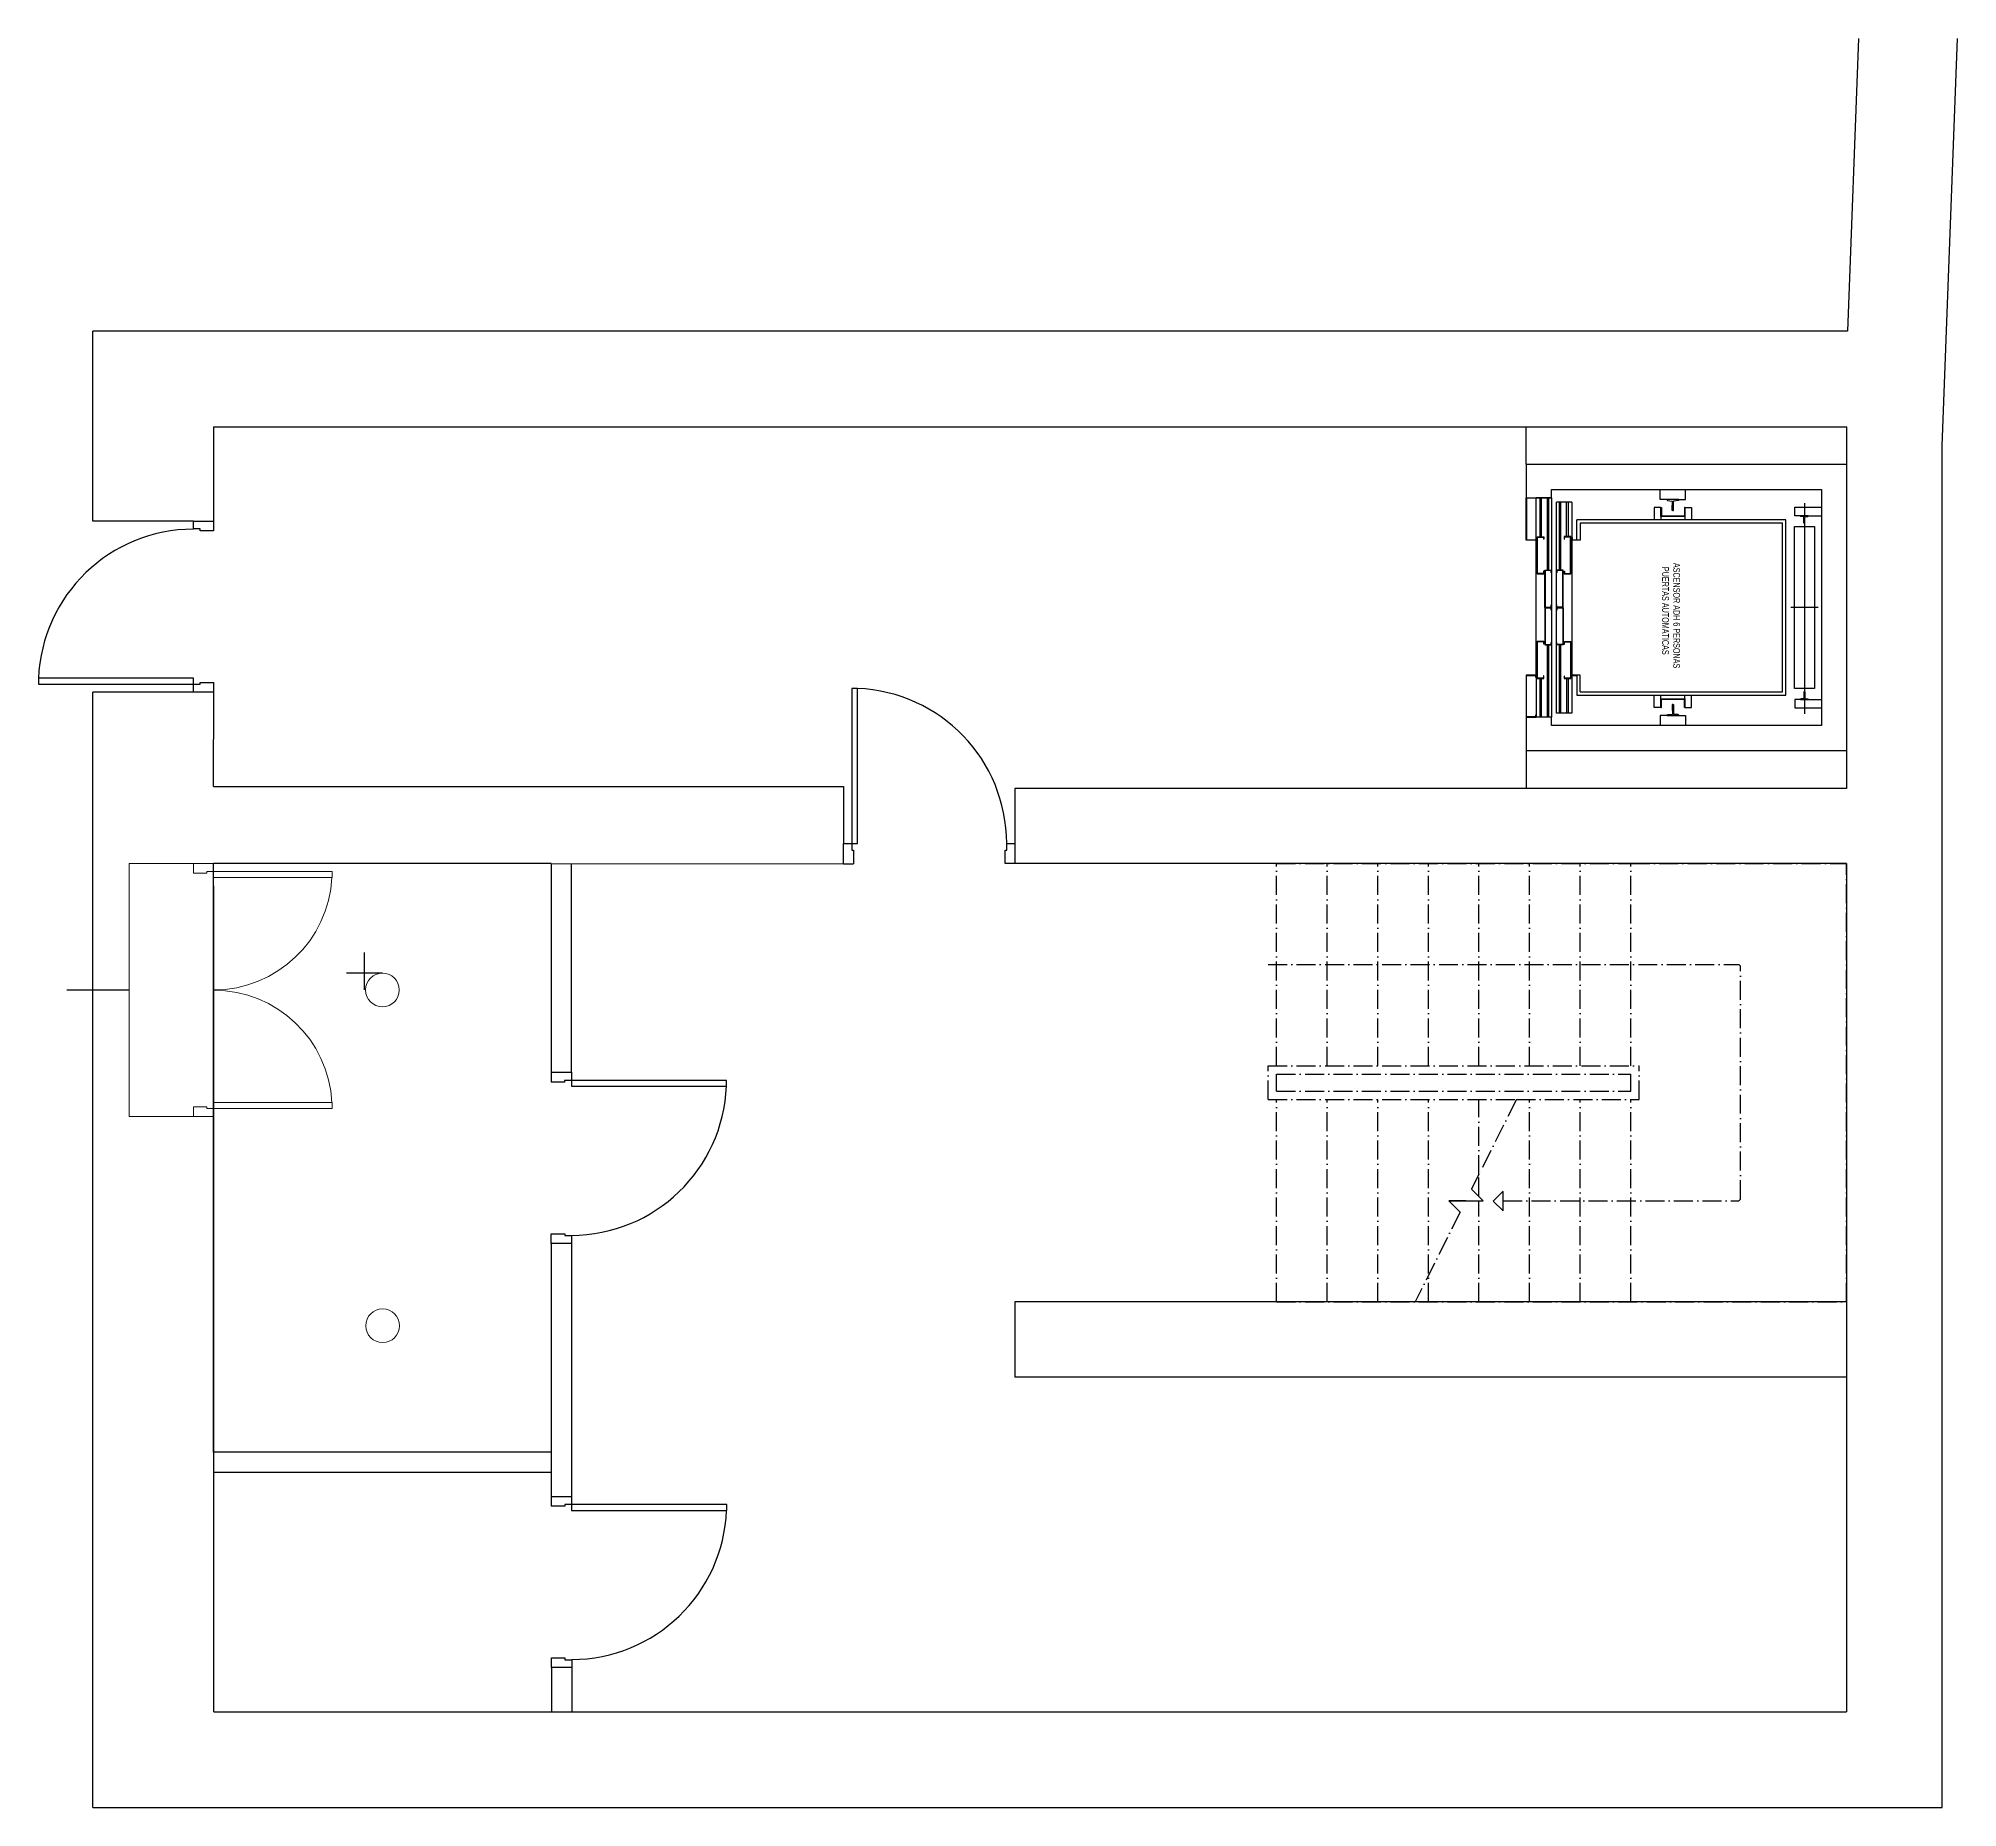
# Model space of a CAD drawing. Header units: millimetres. Extents: x 35844 to 119942, y 7566 to 131569.
# Drawn here: x 100306 to 111685, y 15211 to 25701 of the extents above; entities that cross this region are included whole.
import ezdxf

# ---------------------------------------------------------------- set-up
doc = ezdxf.new("R2010")
doc.units = ezdxf.units.MM
doc.linetypes.add('LTYPE_6', pattern=[168.75, 112.5, -28.125, 0, -28.125])
doc.layers.add('16. SUP. ÚTIL', color=11, linetype='Continuous', lineweight=0, plot=False)
doc.layers.add('2. RITX_Secundarios', color=3, linetype='Continuous', lineweight=9)
doc.layers.add('3. Rgst_Paso', color=4, linetype='Continuous', lineweight=9)
for name, color, linetype in [('Ascensor', 6, 'Continuous'), ('LAYER_2', 1, 'Continuous'), ('LAYER_3', 15, 'LTYPE_6')]:
    doc.layers.add(name, color=color, linetype=linetype)
doc.styles.get("Standard").update_dxf_attribs({"font": 'arial.ttf', "height": 500})

msp = doc.modelspace()

# ---------------------------------------------------------------- texts
at = {"layer": 'Ascensor', "width": 0.610389}
for s, p in [('  PUERTAS AUTOMATICAS', (109933, 22591)), ('ASCENSOR ADH 6 PERSONAS', (109999, 22591))]:
    msp.add_text(s, height=40, rotation=270, dxfattribs=at).set_placement(p)

# ---------------------------------------------------------------- blocks, each defined once
blk = doc.blocks.new('A$C6F746D9D')
at = {"linetype": 'ByBlock'}
for p, q in [((0.005, 1.049), (0.125, 1.049)), ((0.005, 1.049), (0.005, 0.991)), ((0.125, 1.049), (0.125, 0.966)), ((0.085, 0.991), (0.005, 0.991)), ((1.045, 1.001), (0.085, 1.001)), ((0.085, 1.001), (0.085, 0.991)), ((0.125, 0.966), (1.045, 0.966)), ((1.045, 0.966), (1.045, 1.001))]:
    blk.add_line(p, q, dxfattribs=at)
blk.add_lwpolyline([(0.086, 0.091), (0.086, 0.081), (0.126, 0.081), (0.126, 0.034), (0.006, 0.034), (0.006, 0.091)], close=True, dxfattribs=at)
blk.add_arc((0.124, 1.003), 0.921, 270.1171, 357.7518)
blk = doc.blocks.new('A$C7A17705F')
at = {"color": 0}
for p, q in [((0, 3430), (2600, 3430)), ((600, 2790), (610, 2800)), ((600, 1393), (600, 2790)), ((610, 2800), (1990, 2800)), ((1990, 2800), (2000, 2790)), ((2000, 0), (2000, 2790)), ((1200, 1472), (1200, 2200)), ((1200, 2200), (1400, 2200)), ((1400, 0), (1400, 2200)), ((0, 2150), (1200, 2150)), ((1250, 50), (1250, 2150)), ((1250, 2150), (1350, 2150)), ((1350, 50), (1350, 2150)), ((1400, 2150), (2600, 2150)), ((0, 1850), (1200, 1850)), ((1400, 1850), (2600, 1850)), ((0, 1550), (1200, 1550)), ((1400, 1550), (2600, 1550)), ((1200, 0), (1200, 1472)), ((600, 1172), (600, 1275)), ((0, 1250), (600, 1250)), ((600, 1072), (600, 1172)), ((625, 1250), (757, 1250)), ((757, 1250), (1200, 1250)), ((1400, 1250), (2600, 1250)), ((0, 950), (1200, 950)), ((1400, 950), (2600, 950)), ((0, 650), (1200, 650)), ((1400, 650), (2600, 650)), ((0, 350), (1200, 350)), ((1400, 350), (2600, 350)), ((0, 50), (1200, 50)), ((1250, 50), (1350, 50)), ((1400, 50), (2600, 50)), ((1200, 0), (1400, 0))]:
    blk.add_line(p, q, dxfattribs=at)
for p, q in [((0, 50), (0, 3430)), ((2600, 2150), (2600, 3430)), ((2600, 50), (2600, 2150)), ((540, 1393), (656, 1393)), ((598, 1335), (540, 1393)), ((656, 1393), (598, 1335)), ((1200, 1472), (757, 1250)), ((669, 1206), (600, 1275)), ((533, 1138), (0, 872)), ((600, 1072), (533, 1138)), ((600, 1172), (600, 1072)), ((757, 1250), (669, 1206))]:
    blk.add_line(p, q)

# ---------------------------------------------------------------- linework, layer by layer
for p, q in [((111098, 25701), (111033, 23965)), ((111594, 23286), (111685, 25701)), ((111033, 23965), (100629, 23965)), ((100629, 22839), (100629, 23965)), ((101345, 23398), (111028, 23398)), ((101345, 23398), (101345, 22839)), ((109127, 23176), (109127, 23398)), ((111027, 23398), (111027, 21253)), ((111594, 21398), (111594, 23286)), ((101225, 22839), (100629, 22839)), ((100629, 21265), (100629, 21824)), ((101226, 21824), (100629, 21824)), ((101345, 21265), (101346, 21824)), ((109127, 21476), (109127, 21253)), ((111594, 15211), (111594, 21398)), ((100629, 15211), (100629, 21265)), ((101345, 21265), (103346, 21265)), ((103346, 21265), (105080, 21265)), ((105080, 21265), (105080, 20927)), ((111027, 21253), (106095, 21253)), ((106095, 21253), (106095, 20809)), ((100629, 20936), (100629, 20936)), ((101345, 17318), (101345, 20809)), ((103346, 20809), (101345, 20809)), ((103346, 20809), (103346, 19514)), ((103346, 20809), (105080, 20807)), ((103466, 19571), (103466, 20809)), ((111027, 20809), (106095, 20809)), ((111027, 20809), (111027, 15778)), ((101346, 15778), (101346, 20676)), ((102240, 20059), (102240, 20281)), ((102346, 20159), (102133, 20159)), ((103347, 18556), (103347, 17318)), ((103467, 18556), (103467, 17318)), ((111027, 18209), (106095, 18209)), ((106095, 18209), (106095, 17764)), ((111027, 17764), (106095, 17764)), ((103347, 17318), (101346, 17318)), ((103347, 17318), (103347, 16998)), ((103467, 17318), (103467, 16973)), ((103347, 17198), (101346, 17198)), ((103348, 16041), (103348, 15778)), ((103468, 16041), (103468, 15778)), ((101346, 15778), (111027, 15778)), ((100629, 15211), (111594, 15211))]:
    msp.add_line(p, q)
at = {"layer": '16. SUP. ÚTIL'}
for centre in [(102346, 20059), (102347, 18068)]:
    msp.add_circle(centre, 100, dxfattribs=at)
at = {"layer": '2. RITX_Secundarios'}
msp.add_lwpolyline([(100845, 20809), (100845, 19309), (101345, 19309), (101345, 20809)], close=True, dxfattribs=at)
at = {"layer": '3. Rgst_Paso', "linetype": 'ByBlock'}
for p, q in [((101225, 20809), (101345, 20809)), ((101225, 20809), (101225, 20751)), ((101305, 20751), (101225, 20751)), ((101305, 20761), (101305, 20751)), ((101345, 20809), (101345, 20761))]:
    msp.add_line(p, q, dxfattribs=at)
at = {"layer": '3. Rgst_Paso'}
for p, q in [((101305, 20761), (101345, 20761)), ((101345, 20761), (102047, 20761)), ((101345, 20726), (102047, 20726)), ((102047, 20726), (102047, 20761)), ((101345, 19391), (102047, 19391)), ((101345, 19356), (102047, 19356)), ((102047, 19391), (102047, 19356))]:
    msp.add_line(p, q, dxfattribs=at)
at = {"layer": '3. Rgst_Paso', "linetype": 'ByBlock'}
msp.add_lwpolyline([(101305, 19366), (101305, 19356), (101345, 19356), (101345, 19309), (101225, 19309), (101225, 19366)], close=True, dxfattribs=at)
at = {"layer": '3. Rgst_Paso'}
for centre, start, end in [((101345, 20761), 270, 357.1441), ((101345, 19356), 2.8558, 90), ((101345, 19356), 270, 270.09)]:
    msp.add_arc(centre, 702, start, end, dxfattribs=at)
at = {"layer": 'Ascensor'}
for p, q in [((109127, 23176), (111027, 23176)), ((109127, 23176), (109127, 22976)), ((111027, 23176), (111027, 21476)), ((109277, 23026), (110877, 23026)), ((109277, 22976), (109277, 23026)), ((109922, 22966), (109922, 23026)), ((110072, 22966), (110072, 23026)), ((110877, 23026), (110877, 21626)), ((109127, 22976), (109277, 22976)), ((109127, 22726), (109127, 22976)), ((109127, 22976), (109187, 22976)), ((109185, 22974), (109129, 22974)), ((109129, 22974), (109129, 22728)), ((109185, 22974), (109185, 22961)), ((109185, 22961), (109187, 22961)), ((109277, 22976), (109187, 22976)), ((109187, 22741), (109187, 22976)), ((109207, 22976), (109207, 22746)), ((109217, 22746), (109217, 22976)), ((109252, 22976), (109252, 22547)), ((109262, 22547), (109262, 22976)), ((109277, 22976), (109277, 21676)), ((109397, 22951), (109307, 22951)), ((109307, 21701), (109307, 22951)), ((109322, 22951), (109322, 22547)), ((109332, 22547), (109332, 22951)), ((109367, 22747), (109367, 22951)), ((109377, 22747), (109377, 22951)), ((109397, 22951), (109397, 21701)), ((109886, 22919), (109886, 22846)), ((109926, 22919), (109886, 22919)), ((109962, 22966), (109922, 22966)), ((109926, 22866), (109926, 22919)), ((109926, 22919), (109929, 22919)), ((109929, 22919), (109929, 22869)), ((109997, 22966), (109962, 22966)), ((109962, 22966), (109962, 22963)), ((109965, 22960), (109962, 22963)), ((109965, 22960), (109992, 22958)), ((109994, 22956), (109992, 22958)), ((109992, 22934), (109994, 22935)), ((109992, 22901), (109992, 22934)), ((109997, 22901), (109992, 22901)), ((109994, 22935), (109994, 22956)), ((110032, 22966), (109997, 22966)), ((109997, 22901), (110001, 22901)), ((110001, 22958), (110000, 22956)), ((110000, 22935), (110000, 22956)), ((110001, 22934), (110000, 22935)), ((110029, 22960), (110001, 22958)), ((110001, 22901), (110001, 22934)), ((110032, 22963), (110029, 22960)), ((110032, 22966), (110072, 22966)), ((110032, 22966), (110032, 22963)), ((110068, 22919), (110065, 22919)), ((110065, 22919), (110065, 22869)), ((110068, 22919), (110068, 22866)), ((110068, 22919), (110108, 22919)), ((110108, 22919), (110108, 22846)), ((110719, 22871), (110719, 22921)), ((110719, 22921), (110877, 22921)), ((110777, 22946), (110777, 21696)), ((110667, 22846), (109427, 22846)), ((109427, 22728), (109427, 22846)), ((110647, 22826), (109447, 22826)), ((109447, 22826), (109447, 22726)), ((109926, 22866), (109926, 22846)), ((110068, 22866), (109926, 22866)), ((110065, 22869), (109929, 22869)), ((110068, 22866), (110068, 22846)), ((110647, 21826), (110647, 22826)), ((110667, 21806), (110667, 22846)), ((110717, 22806), (110837, 22806)), ((110717, 21846), (110717, 22806)), ((110754, 22871), (110719, 22871)), ((110777, 22871), (110754, 22871)), ((110754, 22871), (110754, 22868)), ((110756, 22866), (110754, 22868)), ((110771, 22866), (110756, 22866)), ((110774, 22863), (110771, 22866)), ((110774, 22826), (110774, 22863)), ((110777, 22826), (110774, 22826)), ((110799, 22871), (110777, 22871)), ((110777, 22826), (110779, 22826)), ((110782, 22866), (110779, 22863)), ((110779, 22826), (110779, 22863)), ((110782, 22866), (110797, 22866)), ((110799, 22868), (110797, 22866)), ((110799, 22871), (110877, 22871)), ((110799, 22871), (110799, 22868)), ((110837, 22806), (110837, 21846)), ((109187, 22726), (109127, 22726)), ((109129, 22728), (109185, 22728)), ((109187, 22741), (109185, 22741)), ((109185, 22741), (109185, 22728)), ((109187, 22726), (109187, 22741)), ((109187, 21926), (109187, 22726)), ((109192, 22746), (109232, 22746)), ((109192, 22746), (109192, 22526)), ((109194, 22528), (109194, 22744)), ((109194, 22744), (109230, 22744)), ((109230, 22744), (109230, 22731)), ((109232, 22731), (109230, 22731)), ((109232, 22746), (109232, 22731)), ((109367, 22747), (109352, 22747)), ((109352, 22747), (109352, 22732)), ((109352, 22732), (109354, 22732)), ((109354, 22732), (109354, 22745)), ((109354, 22745), (109390, 22745)), ((109377, 22747), (109367, 22747)), ((109392, 22747), (109377, 22747)), ((109390, 22529), (109390, 22745)), ((109392, 22527), (109392, 22747)), ((109397, 22741), (109399, 22741)), ((109447, 22726), (109397, 22726)), ((109399, 22741), (109399, 22728)), ((109399, 22728), (109427, 22728)), ((109232, 22541), (109230, 22541)), ((109230, 22541), (109230, 22528)), ((109232, 22526), (109232, 22541)), ((109237, 22327), (109237, 22547)), ((109237, 22547), (109277, 22547)), ((109275, 22545), (109239, 22545)), ((109239, 22545), (109239, 22329)), ((109275, 22532), (109275, 22545)), ((109277, 22532), (109275, 22532)), ((109322, 22547), (109307, 22547)), ((109309, 22532), (109307, 22532)), ((109345, 22545), (109309, 22545)), ((109309, 22545), (109309, 22532)), ((109332, 22547), (109322, 22547)), ((109347, 22547), (109332, 22547)), ((109345, 22329), (109345, 22545)), ((109347, 22327), (109347, 22547)), ((109352, 22527), (109352, 22542)), ((109352, 22542), (109354, 22542)), ((109354, 22542), (109354, 22529)), ((109192, 22526), (109232, 22526)), ((109230, 22528), (109194, 22528)), ((109352, 22527), (109392, 22527)), ((109354, 22529), (109390, 22529)), ((109277, 22327), (109237, 22327)), ((109277, 22325), (109237, 22325)), ((109237, 22325), (109237, 22105)), ((109239, 22329), (109275, 22329)), ((109275, 22323), (109239, 22323)), ((109239, 22323), (109239, 22107)), ((109275, 22329), (109275, 22342)), ((109275, 22342), (109277, 22342)), ((109275, 22310), (109275, 22323)), ((109277, 22310), (109275, 22310)), ((109309, 22342), (109307, 22342)), ((109307, 22342), (109307, 22326)), ((109347, 22327), (109307, 22327)), ((109307, 22326), (109307, 22310)), ((109347, 22325), (109307, 22325)), ((109309, 22310), (109307, 22310)), ((109309, 22329), (109309, 22342)), ((109345, 22329), (109309, 22329)), ((109345, 22323), (109309, 22323)), ((109309, 22323), (109309, 22310)), ((109345, 22323), (109345, 22107)), ((109347, 22325), (109347, 22105)), ((110858, 22326), (110696, 22326)), ((109192, 21906), (109192, 22126)), ((109192, 22126), (109232, 22126)), ((109194, 21908), (109194, 22124)), ((109194, 22124), (109230, 22124)), ((109230, 22124), (109230, 22111)), ((109230, 22111), (109232, 22111)), ((109232, 22126), (109232, 22111)), ((109237, 22105), (109277, 22105)), ((109239, 22107), (109275, 22107)), ((109252, 22105), (109252, 21676)), ((109262, 21676), (109262, 22105)), ((109275, 22107), (109275, 22120)), ((109275, 22120), (109277, 22120)), ((109309, 22120), (109307, 22120)), ((109322, 22105), (109307, 22105)), ((109309, 22107), (109309, 22120)), ((109345, 22107), (109309, 22107)), ((109332, 22105), (109322, 22105)), ((109322, 22105), (109322, 21701)), ((109347, 22105), (109332, 22105)), ((109332, 21701), (109332, 22105)), ((109352, 22125), (109392, 22125)), ((109352, 22125), (109352, 22110)), ((109352, 22110), (109354, 22110)), ((109354, 22110), (109354, 22123)), ((109354, 22123), (109390, 22123)), ((109390, 22123), (109390, 21907)), ((109392, 22125), (109392, 21905)), ((109187, 21926), (109127, 21926)), ((109127, 21926), (109127, 21676)), ((109129, 21678), (109129, 21924)), ((109129, 21924), (109185, 21924)), ((109185, 21911), (109185, 21924)), ((109187, 21911), (109185, 21911)), ((109187, 21926), (109187, 21911)), ((109187, 21911), (109187, 21691)), ((109192, 21906), (109232, 21906)), ((109230, 21908), (109194, 21908)), ((109207, 21906), (109207, 21676)), ((109217, 21676), (109217, 21906)), ((109232, 21921), (109230, 21921)), ((109230, 21921), (109230, 21908)), ((109232, 21906), (109232, 21921)), ((109354, 21920), (109352, 21920)), ((109352, 21920), (109352, 21905)), ((109352, 21905), (109367, 21905)), ((109354, 21907), (109354, 21920)), ((109390, 21907), (109354, 21907)), ((109367, 21905), (109377, 21905)), ((109367, 21905), (109367, 21701)), ((109377, 21905), (109392, 21905)), ((109377, 21701), (109377, 21905)), ((109447, 21926), (109397, 21926)), ((109397, 21911), (109399, 21911)), ((109399, 21911), (109399, 21924)), ((109399, 21924), (109427, 21924)), ((109427, 21924), (109427, 21806)), ((109447, 21826), (109447, 21926)), ((109427, 21806), (110667, 21806)), ((109447, 21826), (110647, 21826)), ((109886, 21733), (109886, 21806)), ((109926, 21786), (109926, 21806)), ((109926, 21733), (109926, 21786)), ((109926, 21786), (110068, 21786)), ((109929, 21733), (109929, 21783)), ((109929, 21783), (110065, 21783)), ((109997, 21751), (109992, 21751)), ((109992, 21751), (109992, 21718)), ((109997, 21751), (110001, 21751)), ((110001, 21751), (110001, 21718)), ((110065, 21733), (110065, 21783)), ((110068, 21786), (110068, 21806)), ((110068, 21786), (110068, 21733)), ((110108, 21733), (110108, 21806)), ((110837, 21846), (110717, 21846)), ((110754, 21781), (110719, 21781)), ((110719, 21781), (110719, 21731)), ((110754, 21784), (110756, 21786)), ((110754, 21781), (110754, 21784)), ((110754, 21781), (110777, 21781)), ((110771, 21786), (110756, 21786)), ((110771, 21786), (110774, 21789)), ((110777, 21826), (110774, 21826)), ((110774, 21826), (110774, 21789)), ((110777, 21826), (110779, 21826)), ((110777, 21781), (110799, 21781)), ((110779, 21826), (110779, 21789)), ((110779, 21789), (110782, 21786)), ((110782, 21786), (110797, 21786)), ((110797, 21786), (110799, 21784)), ((110799, 21781), (110799, 21784)), ((110799, 21781), (110877, 21781)), ((109277, 21676), (109127, 21676)), ((109127, 21676), (109127, 21476)), ((109127, 21676), (109187, 21676)), ((109185, 21678), (109129, 21678)), ((109185, 21678), (109185, 21691)), ((109185, 21691), (109187, 21691)), ((109187, 21691), (109187, 21676)), ((109277, 21676), (109187, 21676)), ((109277, 21626), (109277, 21676)), ((110877, 21626), (109277, 21626)), ((109397, 21701), (109307, 21701)), ((109926, 21733), (109886, 21733)), ((109962, 21686), (109922, 21686)), ((109922, 21686), (109922, 21626)), ((109926, 21733), (109929, 21733)), ((109962, 21689), (109965, 21692)), ((109962, 21686), (109962, 21689)), ((109962, 21686), (109997, 21686)), ((109965, 21692), (109992, 21693)), ((109992, 21718), (109994, 21716)), ((109992, 21693), (109994, 21695)), ((109994, 21716), (109994, 21695)), ((109997, 21686), (110032, 21686)), ((110001, 21718), (110000, 21716)), ((110000, 21716), (110000, 21695)), ((110000, 21695), (110001, 21693)), ((110029, 21692), (110001, 21693)), ((110029, 21692), (110032, 21689)), ((110032, 21686), (110032, 21689)), ((110032, 21686), (110072, 21686)), ((110068, 21733), (110065, 21733)), ((110068, 21733), (110108, 21733)), ((110072, 21686), (110072, 21626)), ((110719, 21731), (110877, 21731)), ((111027, 21476), (109127, 21476))]:
    msp.add_line(p, q, dxfattribs=at)
at = {"layer": 'LAYER_2'}
msp.add_line((100475, 20059), (100845, 20059), dxfattribs=at)

# ---------------------------------------------------------------- block references
at = {"xscale": 999.9999999999999, "yscale": 999.9999999999999, "zscale": 999.9999999999999}
for p, rotation in [((101351, 22873), 180.0000184067438), ((106129, 20802), 90.00001840674378), ((103341, 18522), 1.840674375318914e-05), ((103342, 16007), 1.840674375318914e-05)]:
    msp.add_blockref('A$C6F746D9D', p, dxfattribs=dict(at, rotation=rotation))
at = {"layer": 'LAYER_3', "xscale": -1, "rotation": 270}
msp.add_blockref('A$C7A17705F', (107597, 18209), dxfattribs=at)

msp.set_redraw_order([(e.dxf.handle, doc.entitydb.next_handle()) for e in msp.query("TEXT MTEXT ATTDEF DIMENSION ARC_DIMENSION")])  # texts and dimensions are drawn at this point

doc.saveas('drawing.dxf')
